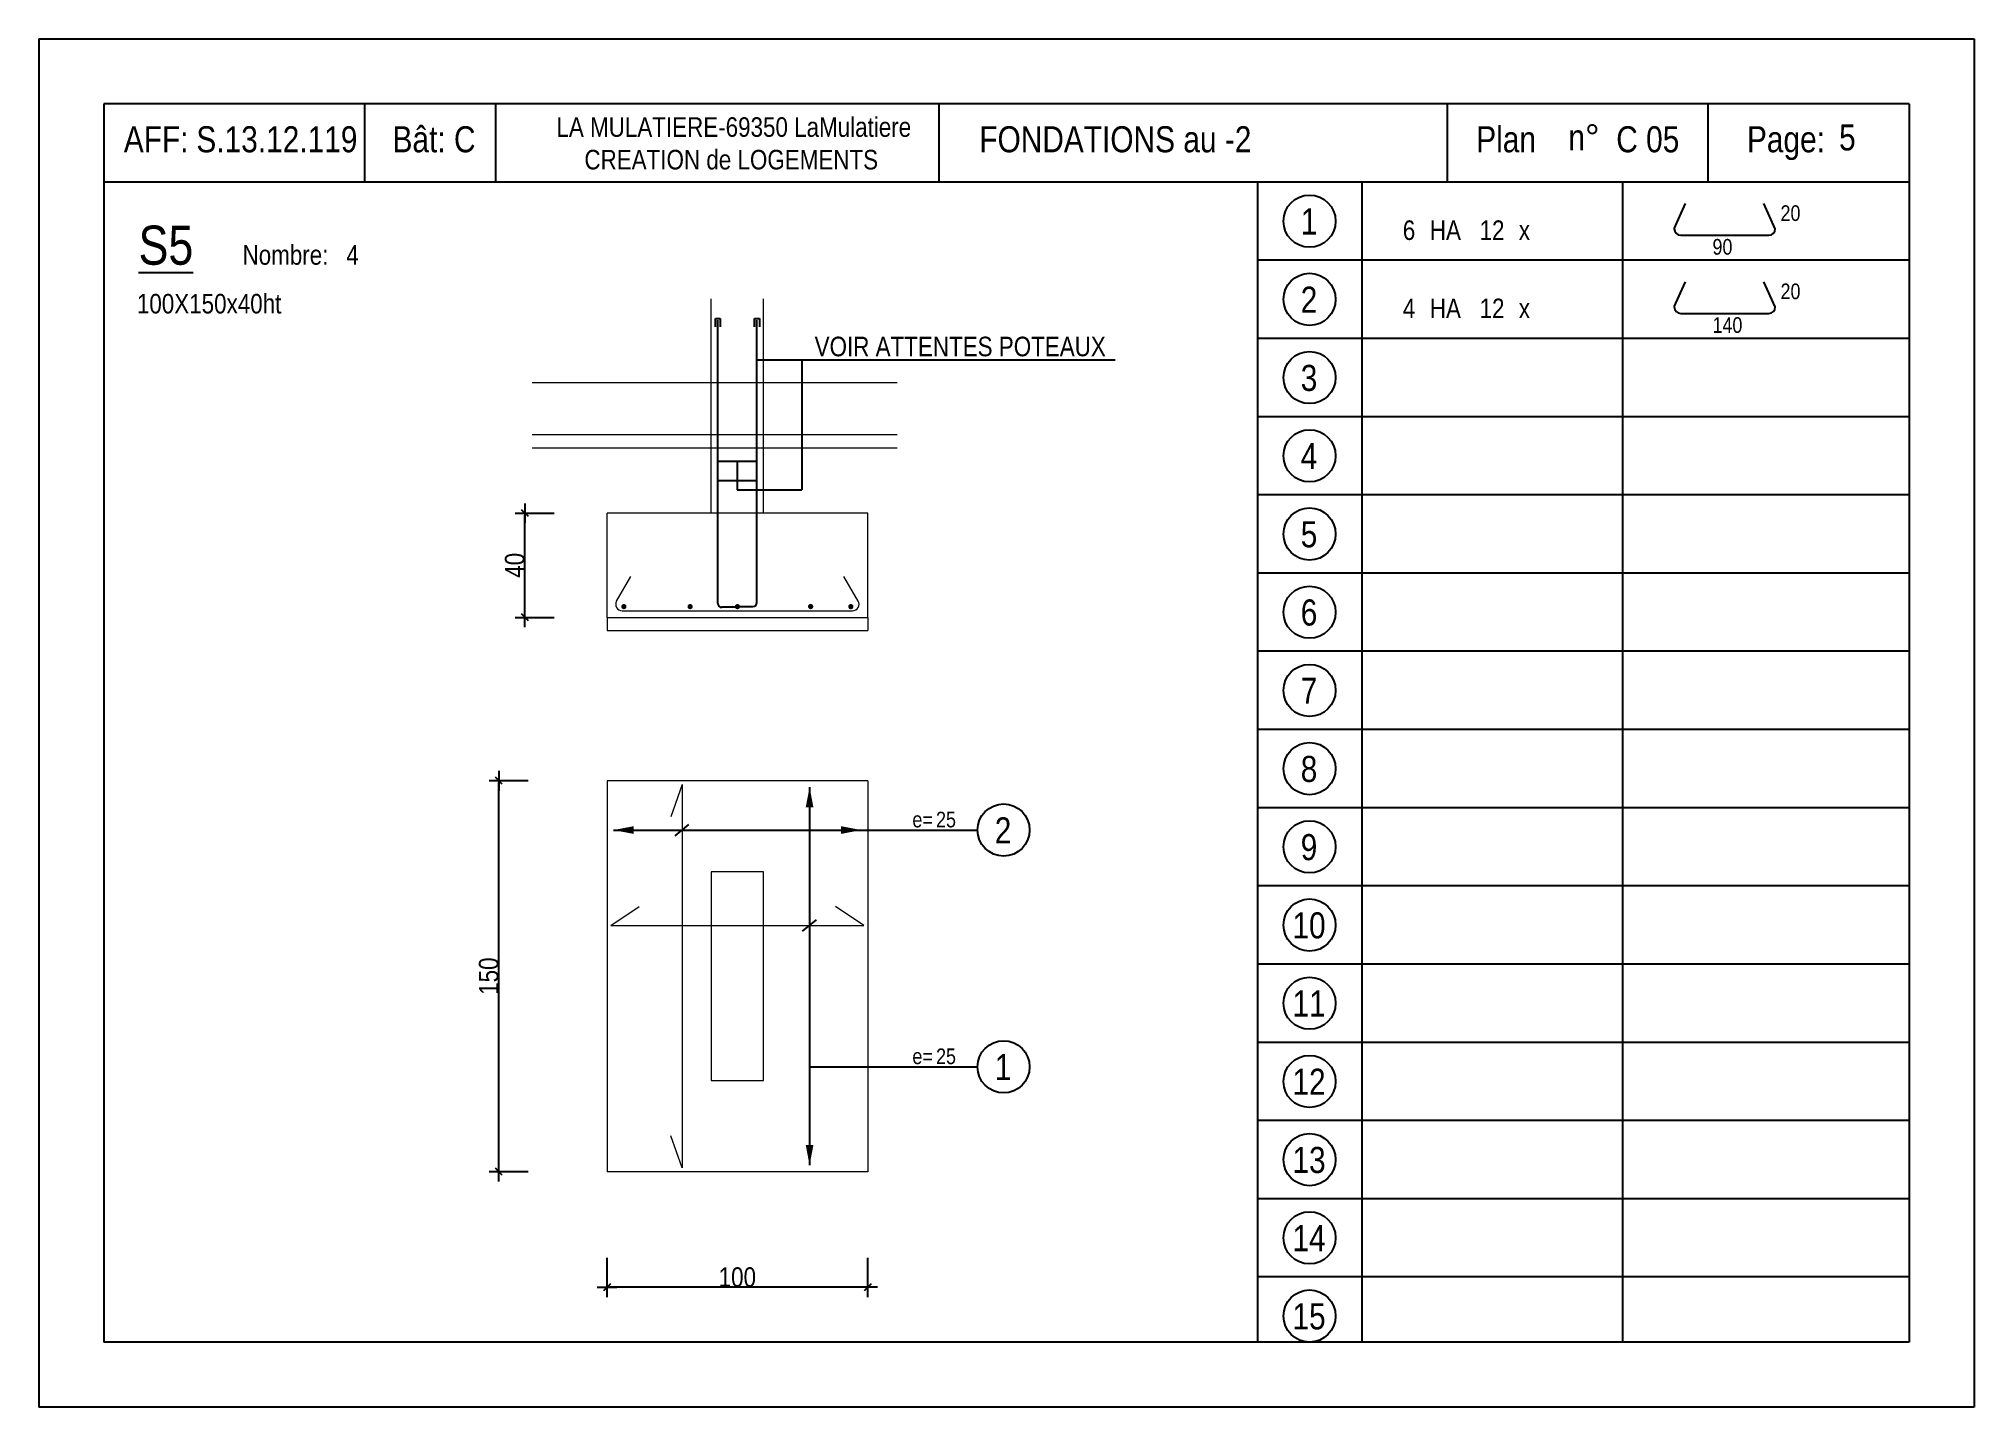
# Model space of a CAD drawing. Header units: centimetres. Extents: x 16433 to 114398, y -50094 to -12305.
# Drawn here: x 91608 to 93093, y -42596 to -41546 of the extents above; entities that cross this region are included whole.
import ezdxf
from ezdxf.enums import TextEntityAlignment as Align

# ---------------------------------------------------------------- set-up
doc = ezdxf.new("R2010")
doc.units = ezdxf.units.CM
doc.header["$LTSCALE"] = 0.5
doc.layers.get('DEFPOINTS').update_dxf_attribs({"linetype": 'CONTINUOUS'})
for name, color, linetype in [('01_cote_gen', 4, 'CONTINUOUS'), ('01_fenetres', 171, 'CONTINUOUS'), ('01_linteaux', 2, 'CONTINUOUS'), ('01_texte', 230, 'CONTINUOUS'), ('AA_COTES', 2, 'CONTINUOUS')]:
    doc.layers.add(name, color=color, linetype=linetype)
doc.layers.add('01_murs_coup', color=5, linetype='CONTINUOUS', lineweight=60)
doc.layers.add('01_sem', color=42, linetype='CONTINUOUS', lineweight=15)
doc.styles.add('STYLE2', font='ARIALN.TTF')
doc.dimstyles.new('JB25', dxfattribs={"dimscale": 0.1, "dimtxt": 150, "dimasz": 15, "dimexe": 0.1, "dimexo": 0.1, "dimgap": 0.09, "dimtad": 1, "dimdec": 1, "dimlfac": 0.5, "dimdsep": 46, "dimtxsty": 'STYLE2', "dimblk1": 'BOND_G', "dimblk2": 'BOND_D', "dimsah": 1, "dimcen": 1.5, "dimdle": 0.01, "dimse1": 1, "dimse2": 1, "dimclrd": 4, "dimclre": 2, "dimclrt": 6, "dimazin": 2, "dimtfac": 2.333333, "dimtdec": 1, "dimtix": 1, "dimtmove": 2, "dimatfit": 3, "dimldrblk": 'BOND_G', "dimfxl": 1, "dimtolj": 1, "dimtzin": 0, "dimarcsym": 0})

msp = doc.modelspace()

# ---------------------------------------------------------------- texts
at = {"layer": '01_texte', "style": 'STYLE2'}
for s, height, p in [('LA MULATIERE-69350 LaMulatiere', 15, (92005.197, -41621.265)), ('AFF:', 20, (91673.296, -41633.132)), ('S.13.12.119', 20, (91728.96, -41633.132)), ('Bât: C', 20, (91879.46, -41633.132)), ('FONDATIONS au -2', 20, (92329.618, -41633.132)), ('Plan', 20, (92710.913, -41633.132)), ('n%%D', 20, (92781.598, -41631.69)), (' C 05', 20, (92811.941, -41633.132)), ('Page:', 20, (92918.582, -41633.132)), ('5', 20, (92989.267, -41631.69)), ('CREATION de LOGEMENTS', 15, (92026.679, -41646.265)), ('20', 12, (92944.342, -41685.805)), ('%%US5', 30, (91684.577, -41719.372)), ('HA', 15, (92675.291, -41700.383)), ('12', 15, (92713.459, -41700.383)), ('x', 15, (92743.559, -41700.383)), ('Nombre:', 15, (91764.389, -41719.372)), ('4', 15, (91844.012, -41719.372)), ('90', 12, (92892.142, -41711.651)), ('100X150x40ht', 15, (91683.328, -41756.77)), ('20', 12, (92944.342, -41745.805)), ('HA', 15, (92675.291, -41760.383)), ('12', 15, (92713.459, -41760.383)), ('x', 15, (92743.559, -41760.383)), ('140', 12, (92892.142, -41771.651)), ('VOIR ATTENTES POTEAUX', 15, (92203.306, -41789.612)), ('e= ', 12, (92278.283, -42151.053)), ('25', 12, (92296.445, -42151.053)), ('25', 12, (92296.445, -42332.708)), ('e= ', 12, (92278.283, -42332.708))]:
    msp.add_text(s, height=height, dxfattribs=at).set_placement(p)
for s, p in [('1', (92582.596, -41686.207)), ('2', (92582.596, -41746.207)), ('3', (92582.596, -41806.207)), ('4', (92582.596, -41866.207)), ('5', (92582.596, -41926.207)), ('6', (92582.596, -41986.207)), ('7', (92582.596, -42046.207)), ('8', (92582.596, -42106.207)), ('2', (92347.865, -42153.337)), ('9', (92582.596, -42166.207)), ('10', (92582.596, -42226.207)), ('11', (92582.596, -42286.207)), ('1', (92347.865, -42334.992)), ('12', (92582.596, -42346.207)), ('13', (92582.596, -42406.207)), ('14', (92582.596, -42466.207)), ('15', (92582.596, -42526.207))]:
    msp.add_text(s, height=20, dxfattribs=at).set_placement(p, align=Align.MIDDLE_CENTER)
for s, p in [('6', (92664.089, -41700.383)), ('4', (92664.089, -41760.383))]:
    msp.add_text(s, height=15, dxfattribs=at).set_placement(p, align=Align.RIGHT)

# ---------------------------------------------------------------- blocks, each defined once
blk = doc.blocks.new('BOND_G')
at = {"layer": 'AA_COTES', "color": 0}
for p, q in [((0, -5), (0, 15)), ((5, 0), (-5, 0)), ((1.77, 1.77), (-1.77, -1.77))]:
    blk.add_line(p, q, dxfattribs=at)
blk = doc.blocks.new('BOND_D')
at = {"layer": 'AA_COTES', "color": 0}
for p, q in [((5, 0), (-5, 0)), ((-1.77, -1.77), (1.77, 1.77)), ((0, 5), (0, -15))]:
    blk.add_line(p, q, dxfattribs=at)
blk = doc.blocks.new('*D4447')
at = {"layer": '01_cote_gen', "color": 4, "linetype": 'Continuous', "lineweight": -2, "transparency": 16777216}
blk.add_line((91961, -42413.7), (91961, -42116.7), dxfattribs=at)
at = {"layer": 'DEFPOINTS', "color": 0, "linetype": 'Continuous'}
for p in [(91961, -42115.2), (92013.4, -42115.2), (92013.4, -42415.2)]:
    blk.add_point(p, dxfattribs=at)
at = {"layer": '01_cote_gen', "color": 4, "linetype": 'Continuous', "lineweight": -2, "transparency": 16777216, "xscale": 1.5, "yscale": 1.5, "zscale": 1.5}
for name, p, rotation in [('BOND_D', (91961, -42115.2), 90), ('BOND_G', (91961, -42415.2), 270)]:
    blk.add_blockref(name, p, dxfattribs=dict(at, rotation=rotation))
at = {"layer": '01_cote_gen', "color": 6, "linetype": 'Continuous', "lineweight": 0, "transparency": 16777216, "insert": (91953.3, -42265.2), "char_height": 15, "attachment_point": 5, "rotation": 90, "style": 'STYLE2'}
blk.add_mtext('\\A1;150', dxfattribs=at)
blk = doc.blocks.new('*D4448')
at = {"layer": '01_sem', "color": 4, "lineweight": -2, "ltscale": 7, "transparency": 16777216}
blk.add_line((92242.5, -42503.9), (92045.5, -42503.9), dxfattribs=at)
at = {"layer": 'DEFPOINTS', "color": 0, "ltscale": 7}
for p in [(92044, -42415.2), (92244, -42415.2), (92044, -42503.9)]:
    blk.add_point(p, dxfattribs=at)
at = {"layer": '01_sem', "color": 4, "lineweight": -2, "ltscale": 7, "transparency": 16777216, "xscale": 1.5, "yscale": 1.5, "zscale": 1.5, "rotation": 180}
blk.add_blockref('BOND_D', (92044, -42503.9), dxfattribs=at)
at = {"layer": '01_sem', "color": 4, "lineweight": -2, "ltscale": 7, "transparency": 16777216, "xscale": 1.5, "yscale": 1.5, "zscale": 1.5}
blk.add_blockref('BOND_G', (92244, -42503.9), dxfattribs=at)
at = {"layer": '01_sem', "color": 6, "lineweight": 0, "ltscale": 7, "transparency": 16777216, "insert": (92144, -42496.2), "char_height": 15, "attachment_point": 5, "style": 'STYLE2'}
blk.add_mtext('\\A1;100', dxfattribs=at)
blk = doc.blocks.new('*D4449')
at = {"layer": '01_cote_gen', "color": 4, "linetype": 'Continuous', "lineweight": -2, "transparency": 16777216}
blk.add_line((91981, -41988.5), (91981, -41911.5), dxfattribs=at)
at = {"layer": 'DEFPOINTS', "color": 0, "linetype": 'Continuous'}
for p in [(91981, -41910), (92072.3, -41910), (92051.2, -41990)]:
    blk.add_point(p, dxfattribs=at)
at = {"layer": '01_cote_gen', "color": 4, "linetype": 'Continuous', "lineweight": -2, "transparency": 16777216, "xscale": 1.5, "yscale": 1.5, "zscale": 1.5}
for name, p, rotation in [('BOND_D', (91981, -41910), 90), ('BOND_G', (91981, -41990), 270)]:
    blk.add_blockref(name, p, dxfattribs=dict(at, rotation=rotation))
at = {"layer": '01_cote_gen', "color": 6, "linetype": 'Continuous', "lineweight": 0, "transparency": 16777216, "insert": (91973.3, -41950), "char_height": 15, "attachment_point": 5, "rotation": 90, "style": 'STYLE2'}
blk.add_mtext('\\A1;40', dxfattribs=at)

# ---------------------------------------------------------------- dimensions: what is measured, and where the dimension line sits
at = {"layer": '01_cote_gen', "linetype": 'Continuous', "lineweight": 0}
for base, p1, p2, picture, middle in [((91980.965, -41909.996), (92051.177, -41989.996), (92072.259, -41909.996), '*D4449', (91973.298, -41949.996)), ((91960.965, -42115.231), (92013.447, -42415.231), (92013.447, -42115.231), '*D4447', (91953.298, -42265.231))]:
    dim = msp.add_linear_dim(base=base, p1=p1, p2=p2, angle=90, dimstyle='JB25', dxfattribs=at)
    dim.commit()
    dim.dimension.update_dxf_attribs({"geometry": picture, "text_midpoint": middle})
at = {"layer": '01_sem', "lineweight": 0, "ltscale": 7}
dim = msp.add_linear_dim(base=(92044.006, -42503.895), p1=(92244.006, -42415.231), p2=(92044.006, -42415.231), dimstyle='JB25', dxfattribs=at)
dim.commit()
dim.dimension.update_dxf_attribs({"geometry": '*D4448', "text_midpoint": (92144.006, -42496.227)})

# ---------------------------------------------------------------- linework, layer by layer
at = {"layer": '01_fenetres', "ltscale": 30}
for p, q in [((91658, -41595.981), (91658, -42545.981)), ((91658, -41595.981), (91658, -42545.981)), ((91658, -41595.981), (91658, -42545.981)), ((93043, -41595.981), (91658, -41595.981)), ((91858, -41595.981), (91858, -41655.981)), ((91958.5, -41595.981), (91958.5, -41655.981)), ((92298.673, -41595.981), (92298.673, -41655.981)), ((92688.868, -41655.981), (92688.868, -41595.981)), ((92888.868, -41655.981), (92888.868, -41595.981)), ((93043, -41595.981), (93043, -42545.981)), ((93043, -41655.981), (91658, -41655.981)), ((93043, -42545.981), (91658, -42545.981))]:
    msp.add_line(p, q, dxfattribs=at)
at = {"layer": '01_linteaux', "linetype": 'Continuous'}
for p, q in [((92862.773, -41691.76), (92871.468, -41672.535)), ((92940.356, -41691.76), (92931.661, -41672.535)), ((92867.773, -41696.76), (92935.356, -41696.76)), ((92862.773, -41751.76), (92871.468, -41732.535)), ((92940.356, -41751.76), (92931.661, -41732.535)), ((92867.773, -41756.76), (92935.356, -41756.76))]:
    msp.add_line(p, q, dxfattribs=at)
for centre, start, end in [((92867.773, -41691.76), 180, 270), ((92935.356, -41691.76), 270, 0), ((92867.773, -41751.76), 180, 270), ((92935.356, -41751.76), 270, 0)]:
    msp.add_arc(centre, 5, start, end, dxfattribs=at)
at = {"layer": '01_murs_coup', "linetype": 'Continuous', "lineweight": 0}
for p, q in [((92051.336, -41977.407), (92062.195, -41958.6)), ((92236.676, -41977.407), (92225.817, -41958.6)), ((92055.666, -41984.907), (92232.346, -41984.907)), ((92101.555, -42118.231), (92092.876, -42142.875)), ((92101.555, -42118.231), (92101.555, -42412.231)), ((92047.006, -42226.36), (92068.706, -42211.851)), ((92241.006, -42226.36), (92219.306, -42211.851)), ((92047.006, -42226.36), (92241.006, -42226.36)), ((92101.555, -42412.231), (92092.876, -42387.588))]:
    msp.add_line(p, q, dxfattribs=at)
for centre, start, end in [((92055.666, -41979.907), 150, 270), ((92232.346, -41979.907), 270, 30)]:
    msp.add_arc(centre, 5, start, end, dxfattribs=at)
at = {"layer": '01_sem', "lineweight": 0, "ltscale": 7}
for p, q in [((92124.006, -41909.996), (92124.006, -41745.436)), ((92164.006, -41909.996), (92164.006, -41745.436)), ((92266.507, -41809.996), (91986.465, -41809.996)), ((92266.507, -41849.996), (91986.465, -41849.996)), ((92266.507, -41859.996), (91986.465, -41859.996)), ((92044.006, -41989.996), (92044.006, -41909.996)), ((92244.006, -41989.996), (92244.006, -41909.996)), ((92044.006, -41989.996), (92244.006, -41989.996)), ((92044.006, -41989.996), (92044.006, -41999.996)), ((92244.006, -41989.996), (92244.006, -41999.996)), ((92044.006, -41999.996), (92244.006, -41999.996)), ((92044.006, -42115.231), (92044.006, -42415.231)), ((92244.006, -42115.231), (92044.006, -42115.231)), ((92244.006, -42115.231), (92244.006, -42415.231)), ((92244.006, -42415.231), (92044.006, -42415.231))]:
    msp.add_line(p, q, dxfattribs=at)
at = {"layer": '01_sem', "linetype": 'Continuous', "lineweight": 0}
for p, q in [((92164.006, -41909.996), (92044.006, -41909.996)), ((92244.006, -41909.996), (92164.006, -41909.996))]:
    msp.add_line(p, q, dxfattribs=at)
at = {"layer": '01_sem', "color": 2, "lineweight": 0, "ltscale": 7}
for p, q in [((92164.006, -42185.231), (92124.006, -42185.231)), ((92124.006, -42185.231), (92124.006, -42345.231)), ((92164.006, -42345.231), (92164.006, -42185.231)), ((92124.006, -42345.231), (92164.006, -42345.231))]:
    msp.add_line(p, q, dxfattribs=at)
at = {"layer": '01_texte', "ltscale": 30}
for p, q in [((91608, -41545.981), (91608, -42595.981)), ((91608, -41545.981), (93093, -41545.981)), ((93093, -41545.981), (93093, -42595.981)), ((93093, -41545.981), (93093, -42595.981)), ((92543, -41655.981), (92543, -42545.981)), ((92623, -41655.981), (92623, -42545.981)), ((92823, -41655.981), (92823, -42545.981)), ((93043, -41715.981), (92543, -41715.981)), ((92127.159, -41766.912), (92127.159, -41760.647)), ((92127.159, -41760.647), (92130.897, -41760.647)), ((92129.006, -41979.229), (92129.006, -41761.996)), ((92130.897, -41760.647), (92130.897, -41766.912)), ((92157.152, -41766.912), (92157.152, -41760.647)), ((92157.152, -41760.647), (92160.89, -41760.647)), ((92158.998, -41978.633), (92158.998, -41761.996)), ((92160.89, -41760.647), (92160.89, -41766.912)), ((93043, -41775.981), (92543, -41775.981)), ((93043, -41835.981), (92543, -41835.981)), ((93043, -41895.981), (92543, -41895.981)), ((93043, -41955.981), (92543, -41955.981)), ((92144.006, -41982.229), (92132.006, -41982.229)), ((92143.998, -41981.633), (92155.998, -41981.633)), ((93043, -42015.981), (92543, -42015.981)), ((93043, -42075.981), (92543, -42075.981)), ((92199.417, -42120.231), (92199.417, -42410.231)), ((93043, -42135.981), (92543, -42135.981)), ((92049.006, -42153.111), (92328.268, -42153.111)), ((92096.222, -42157.497), (92106.887, -42148.726)), ((93043, -42195.981), (92543, -42195.981)), ((92194.085, -42230.745), (92204.749, -42221.974)), ((93043, -42255.981), (92543, -42255.981)), ((93043, -42315.981), (92543, -42315.981)), ((92199.417, -42334.766), (92328.268, -42334.766)), ((93043, -42375.981), (92543, -42375.981)), ((93043, -42435.981), (92543, -42435.981)), ((93043, -42495.981), (92543, -42495.981)), ((93093, -42595.981), (91608, -42595.981))]:
    msp.add_line(p, q, dxfattribs=at)
at = {"layer": '01_texte'}
for p, q in [((92158.998, -41792.388), (92433.86, -41792.388)), ((92193.523, -41792.388), (92193.523, -41892.186)), ((92129.006, -41869.996), (92158.998, -41869.996)), ((92143.872, -41869.996), (92143.872, -41892.186)), ((92129.006, -41884.996), (92158.998, -41884.996)), ((92143.872, -41892.186), (92193.523, -41892.186))]:
    msp.add_line(p, q, dxfattribs=at)
at = {"layer": '01_texte', "ltscale": 30, "const_width": 2, "flags": 128}
for points in [[(92057.947, -41981.681, -1), (92055.947, -41981.681, -1)], [(92057.947, -41981.681, -1), (92055.947, -41981.681, -1)], [(92108.767, -41981.681, -1), (92106.767, -41981.681, -1)], [(92145.087, -41981.681, -1), (92143.087, -41981.681, -1)], [(92199.244, -41981.681, 1), (92201.244, -41981.681, 1)], [(92230.064, -41981.681, 1), (92232.064, -41981.681, 1)], [(92230.064, -41981.681, 1), (92232.064, -41981.681, 1)]]:
    msp.add_lwpolyline(points, format="xyb", close=True, dxfattribs=at)
at = {"layer": '01_texte'}
for centre in [(92583, -41685.981), (92583, -41745.981), (92583, -41805.981), (92583, -41865.981), (92583, -41925.981), (92583, -41985.981), (92583, -42045.981), (92583, -42105.981), (92348.268, -42153.111), (92583, -42165.981), (92583, -42225.981), (92583, -42285.981), (92348.268, -42334.766), (92583, -42345.981), (92583, -42405.981), (92583, -42465.981), (92583, -42525.981)]:
    msp.add_circle(centre, 20, dxfattribs=at)
at = {"layer": '01_texte', "ltscale": 30}
for centre, start, end in [((92132.006, -41979.229), 180, 270), ((92155.998, -41978.633), 270, 0)]:
    msp.add_arc(centre, 3, start, end, dxfattribs=at)
for points in [[(92199.417, -42120.231), (92196.468, -42135.593), (92199.417, -42135.593)], [(92199.417, -42120.231), (92202.365, -42135.593), (92199.417, -42135.593)], [(92049.006, -42153.111), (92064.368, -42150.163), (92064.368, -42153.111)], [(92049.006, -42153.111), (92064.368, -42156.06), (92064.368, -42153.111)], [(92239.006, -42153.111), (92223.644, -42150.163), (92223.644, -42153.111)], [(92239.006, -42153.111), (92223.644, -42156.06), (92223.644, -42153.111)], [(92199.417, -42410.231), (92196.468, -42394.869), (92199.417, -42394.869)], [(92199.417, -42410.231), (92202.365, -42394.869), (92199.417, -42394.869)]]:
    msp.add_solid(points, dxfattribs=at)

msp.set_redraw_order([(e.dxf.handle, doc.entitydb.next_handle()) for e in msp.query("TEXT MTEXT ATTDEF DIMENSION ARC_DIMENSION")])  # texts and dimensions are drawn at this point

doc.saveas('drawing.dxf')
